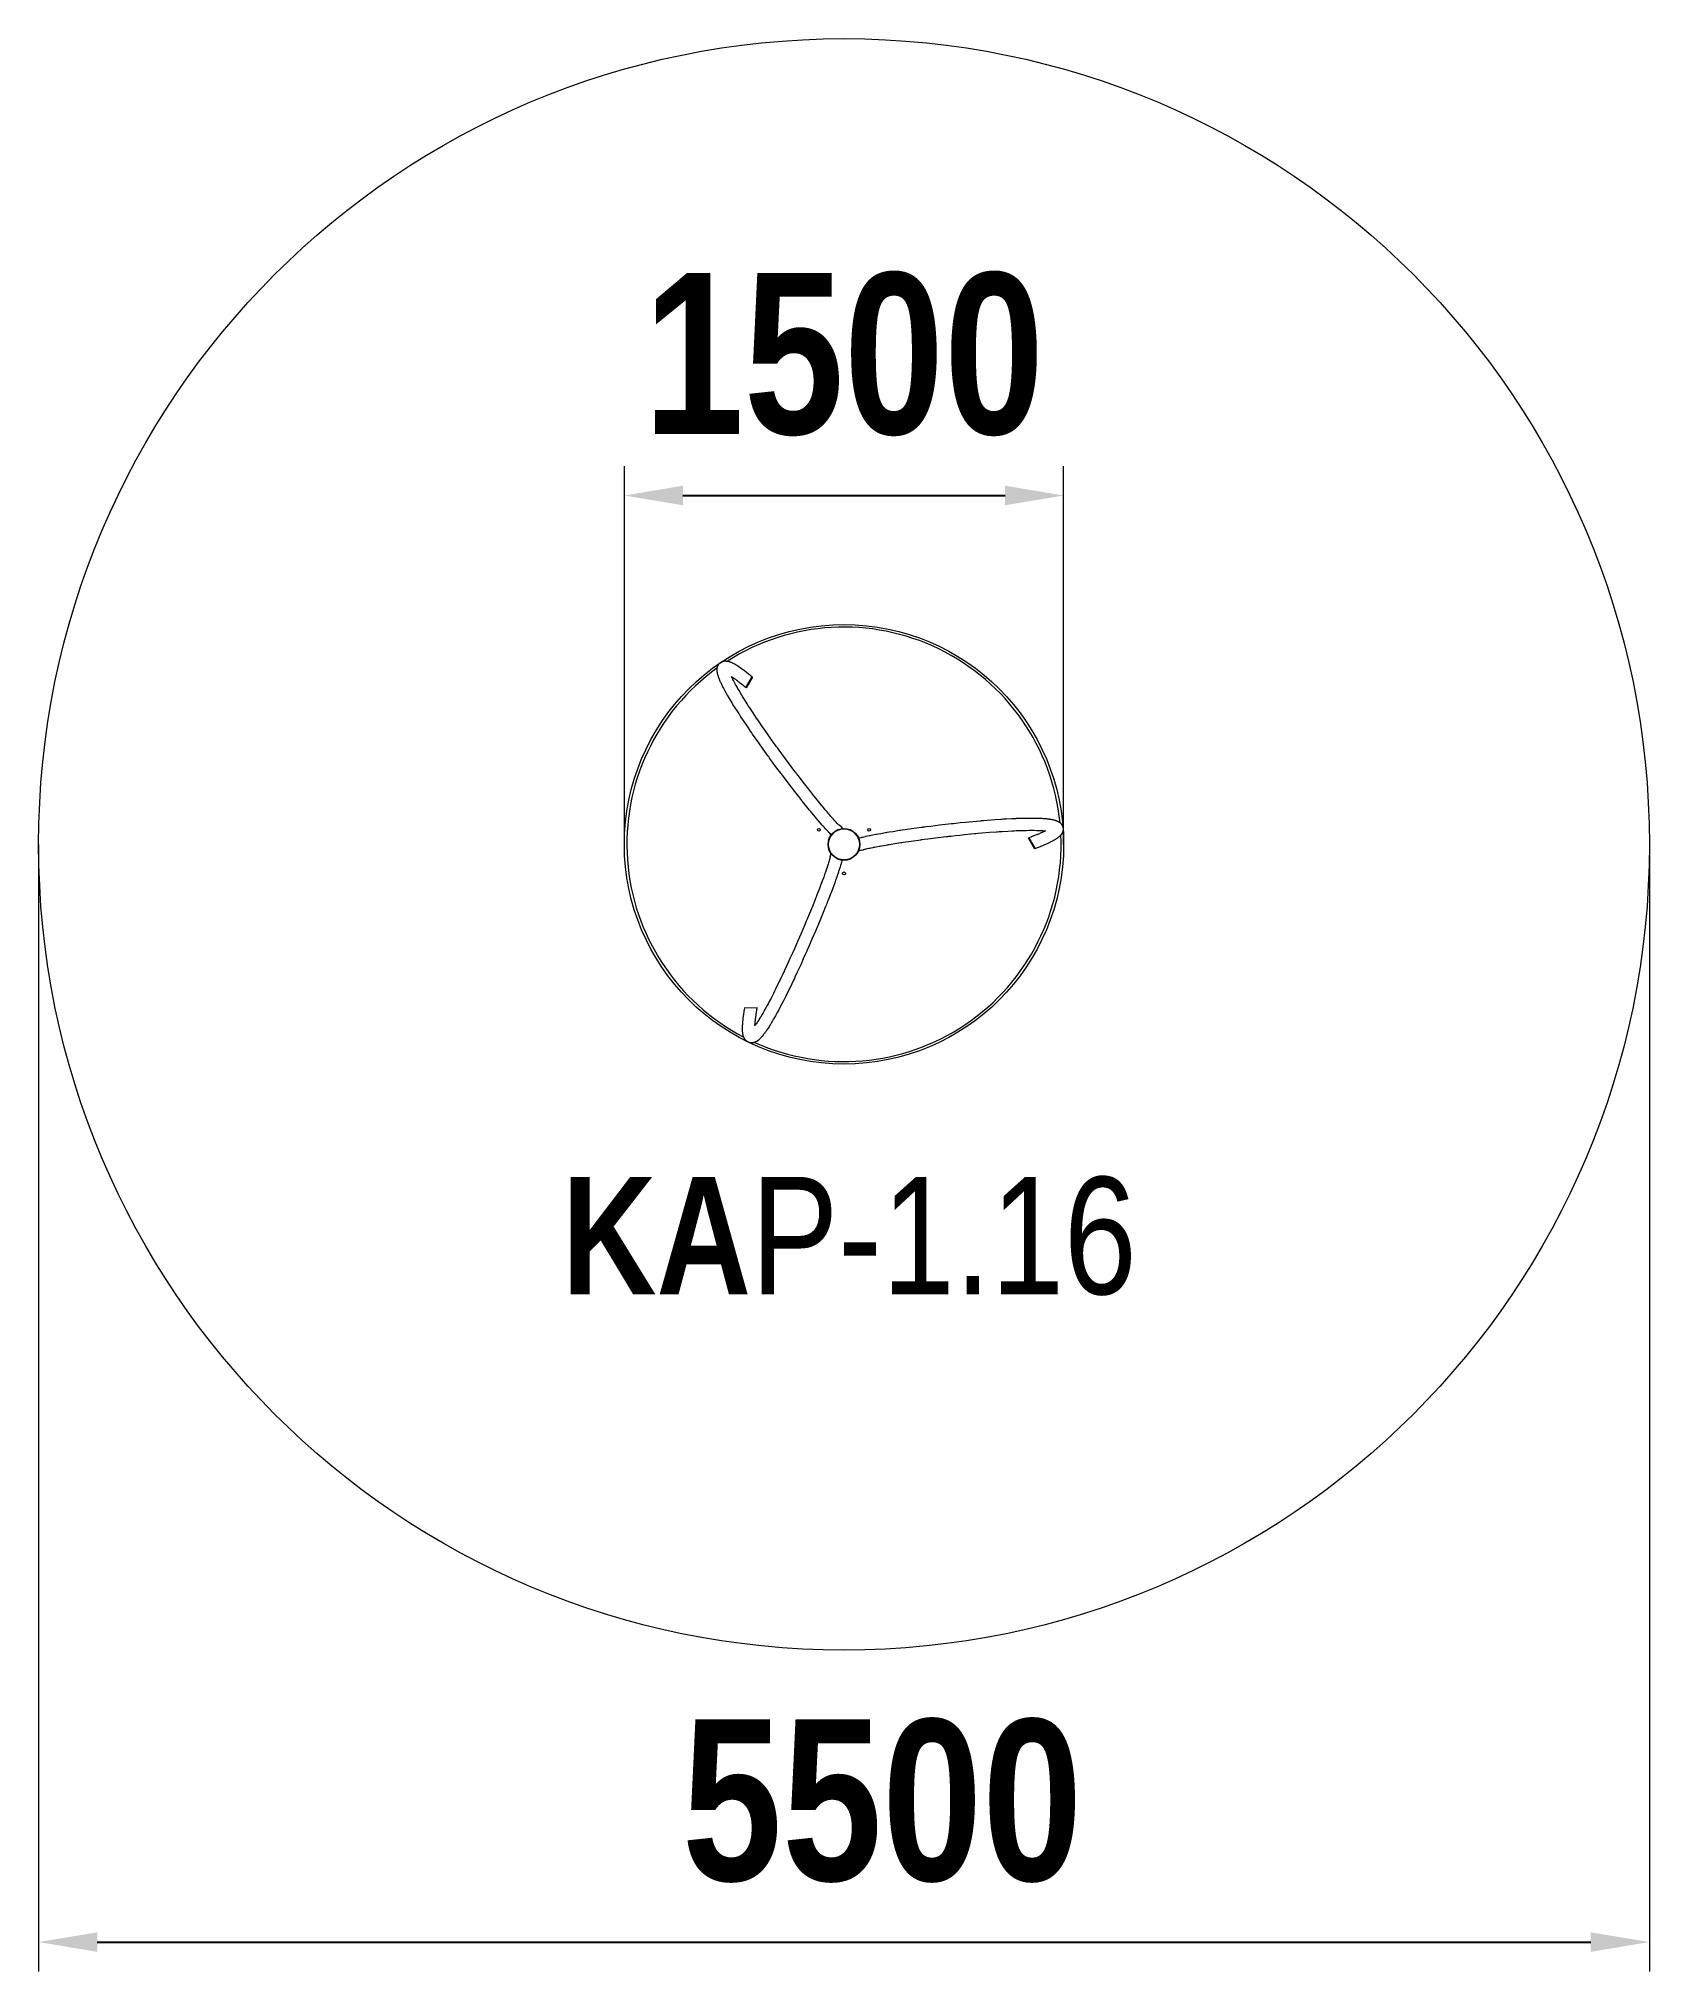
# Model space of a CAD drawing. Header units: millimetres. Extents: x -2750 to 2750, y -3847 to 2750.
import ezdxf

# ---------------------------------------------------------------- set-up
doc = ezdxf.new("R2010")
doc.units = ezdxf.units.MM
doc.layers.add('DiKom', color=7, linetype='Continuous')
doc.styles.add('style1', font='arialbd.ttf', dxfattribs={"width": 0.8})
doc.dimstyles.new('1-50', dxfattribs={"dimtxt": 550, "dimasz": 200, "dimexe": 100, "dimexo": 0, "dimgap": 200, "dimtad": 1, "dimtxsty": 'style1', "dimcen": 200, "dimclrd": 7, "dimclre": 7, "dimclrt": 7, "dimadec": 1, "dimazin": 2, "dimtfac": 1, "dimtmove": 0, "dimatfit": 2, "dimfxl": 1, "dimlwd": 25, "dimlwe": 18, "dimarcsym": 0})

msp = doc.modelspace()

# ---------------------------------------------------------------- texts
at = {"layer": 'DiKom', "lineweight": 15, "insert": (-963.16, -1135.396), "char_height": 400, "width": 5405.47657, "attachment_point": 1, "style": 'style1'}
msp.add_mtext('KA{\\fArial|b0|i0|c204|p34;Р-1.16}', dxfattribs=at)

# ---------------------------------------------------------------- blocks, each defined once
blk = doc.blocks.new('*D35')
at = {"layer": 'Defpoints', "color": 0, "transparency": 16777216}
for p in [(749.9, 1190.7), (-750.1, 0), (749.9, 0)]:
    blk.add_point(p, dxfattribs=at)
at = {"layer": 'DiKom', "color": 7, "lineweight": 18, "transparency": 16777216}
for p, q in [((-750.1, 0), (-750.1, 1290.7)), ((749.9, 0), (749.9, 1290.7))]:
    blk.add_line(p, q, dxfattribs=at)
at = {"layer": 'DiKom', "color": 7, "lineweight": 25, "transparency": 16777216}
blk.add_line((-550.1, 1190.7), (549.9, 1190.7), dxfattribs=at)
at = {"layer": 'DiKom', "color": 7, "transparency": 16777216}
for points in [[(-550.1, 1224), (-550.1, 1157.4), (-750.1, 1190.7)], [(549.9, 1224), (549.9, 1157.4), (749.9, 1190.7)]]:
    blk.add_solid(points, dxfattribs=at)
at = {"layer": 'DiKom', "color": 7, "transparency": 16777216, "insert": (-0.1, 1671.5), "char_height": 550, "attachment_point": 5, "style": 'style1'}
blk.add_mtext('1500', dxfattribs=at)
blk = doc.blocks.new('*D37')
at = {"layer": 'Defpoints', "color": 0, "transparency": 16777216}
for p in [(-2750.1, 0), (2749.9, 0), (2749.9, -3746.6)]:
    blk.add_point(p, dxfattribs=at)
at = {"layer": 'DiKom', "color": 7, "lineweight": 18, "transparency": 16777216}
for p, q in [((-2750.1, 0), (-2750.1, -3846.6)), ((2749.9, 0), (2749.9, -3846.6))]:
    blk.add_line(p, q, dxfattribs=at)
at = {"layer": 'DiKom', "color": 7, "lineweight": 25, "transparency": 16777216}
blk.add_line((-2550.1, -3746.6), (2549.9, -3746.6), dxfattribs=at)
at = {"layer": 'DiKom', "color": 7, "transparency": 16777216}
for points in [[(-2550.1, -3713.3), (-2550.1, -3780), (-2750.1, -3746.6)], [(2549.9, -3713.3), (2549.9, -3780), (2749.9, -3746.6)]]:
    blk.add_solid(points, dxfattribs=at)
at = {"layer": 'DiKom', "color": 7, "transparency": 16777216, "insert": (130.3, -3265.8), "char_height": 550, "attachment_point": 5, "style": 'style1'}
blk.add_mtext('5500', dxfattribs=at)

# ---------------------------------------------------------------- dimensions: what is measured, and where the dimension line sits
at = {"layer": 'DiKom'}
for base, p1, p2, picture, middle in [((749.94, 1190.686), (-750.06, -0.048), (749.94, -0.048), '*D35', (-0.06, 1190.686)), ((2749.94, -3746.618), (-2750.06, -0.048), (2749.94, -0.048), '*D37', (130.277, -3746.618))]:
    dim = msp.add_linear_dim(base=base, p1=p1, p2=p2, dimstyle='1-50', dxfattribs=at)
    dim.commit()
    dim.dimension.update_dxf_attribs({"geometry": picture, "text_midpoint": middle, "dimtype": 160})

# ---------------------------------------------------------------- linework, layer by layer
at = {"layer": 'DiKom', "color": 7, "linetype": 'Continuous', "lineweight": 15}
for p, q in [((-433.346, 595.826), (-433.312, 597.217)), ((-433.346, 595.141), (-433.346, 595.826)), ((-433.342, 594.801), (-433.346, 595.141)), ((-433.339, 594.632), (-433.342, 594.801)), ((-433.337, 594.547), (-433.339, 594.632)), ((-433.285, 593.133), (-433.337, 594.547)), ((-433.312, 597.217), (-433.225, 598.66)), ((-433.225, 598.66), (-433.218, 598.741)), ((-433.218, 598.741), (-433.205, 598.903)), ((-433.205, 598.903), (-433.176, 599.23)), ((-433.176, 599.23), (-433.108, 599.889)), ((-433.108, 599.889), (-432.931, 601.23)), ((-432.931, 601.23), (-432.709, 602.531)), ((-432.709, 602.531), (-432.694, 602.61)), ((-432.694, 602.61), (-432.664, 602.767)), ((-432.664, 602.767), (-432.6, 603.082)), ((-432.6, 603.082), (-432.461, 603.717)), ((-432.461, 603.717), (-432.139, 605.006)), ((-432.139, 605.006), (-431.737, 606.358)), ((-431.737, 606.358), (-431.713, 606.433)), ((-431.713, 606.433), (-431.664, 606.583)), ((-431.664, 606.583), (-431.562, 606.885)), ((-431.562, 606.885), (-431.347, 607.492)), ((-431.347, 607.492), (-430.869, 608.716)), ((-430.869, 608.716), (-430.347, 609.893)), ((-430.347, 609.893), (-430.315, 609.963)), ((-430.315, 609.963), (-430.249, 610.101)), ((-430.249, 610.101), (-430.114, 610.379)), ((-430.114, 610.379), (-429.833, 610.935)), ((-429.833, 610.935), (-429.223, 612.045)), ((-429.223, 612.045), (-428.552, 613.148)), ((-428.552, 613.148), (-428.511, 613.212)), ((-428.511, 613.212), (-428.428, 613.339)), ((-428.428, 613.339), (-428.261, 613.592)), ((-428.261, 613.592), (-427.915, 614.097)), ((-427.915, 614.097), (-427.182, 615.095)), ((-427.182, 615.095), (-426.35, 616.122)), ((-426.35, 616.122), (-426.3, 616.18)), ((-426.3, 616.18), (-426.2, 616.296)), ((-426.2, 616.296), (-425.998, 616.527)), ((-425.998, 616.527), (-425.584, 616.984)), ((-425.584, 616.984), (-424.721, 617.874)), ((-424.721, 617.874), (-423.7, 618.829)), ((-423.7, 618.829), (-423.642, 618.881)), ((-423.642, 618.881), (-423.525, 618.983)), ((-423.525, 618.983), (-423.288, 619.187)), ((-423.288, 619.187), (-422.808, 619.586)), ((-422.808, 619.586), (-421.822, 620.351)), ((-421.822, 620.351), (-420.667, 621.159)), ((-420.667, 621.159), (-420.601, 621.202)), ((-420.601, 621.202), (-420.471, 621.287)), ((-420.471, 621.287), (-420.209, 621.455)), ((-420.209, 621.455), (-419.682, 621.78)), ((-419.682, 621.78), (-418.612, 622.391)), ((-418.612, 622.391), (-417.343, 623.037)), ((-417.343, 623.037), (-417.273, 623.07)), ((-417.273, 623.07), (-417.132, 623.136)), ((-417.132, 623.136), (-416.852, 623.265)), ((-416.852, 623.265), (-416.289, 623.512)), ((-416.289, 623.512), (-415.162, 623.963)), ((-415.162, 623.963), (-413.802, 624.435)), ((-413.802, 624.435), (-413.728, 624.459)), ((-413.728, 624.459), (-413.58, 624.505)), ((-413.58, 624.505), (-413.285, 624.595)), ((-413.285, 624.595), (-412.696, 624.764)), ((-412.696, 624.764), (-411.528, 625.06)), ((-411.528, 625.06), (-410.081, 625.357)), ((-410.081, 625.357), (-410.004, 625.371)), ((-410.004, 625.371), (-409.849, 625.398)), ((-409.849, 625.398), (-409.541, 625.449)), ((-409.541, 625.449), (-408.93, 625.542)), ((-408.93, 625.542), (-407.724, 625.687)), ((-407.724, 625.687), (-406.197, 625.805)), ((-406.197, 625.805), (-406.117, 625.81)), ((-406.117, 625.81), (-405.956, 625.817)), ((-405.956, 625.817), (-405.637, 625.831)), ((-405.637, 625.831), (-405.004, 625.848)), ((-405.004, 625.848), (-403.76, 625.847)), ((-403.76, 625.847), (-402.16, 625.782)), ((-402.16, 625.782), (-402.077, 625.777)), ((-402.077, 625.777), (-401.91, 625.765)), ((-401.91, 625.765), (-401.579, 625.741)), ((-401.579, 625.741), (-400.922, 625.684)), ((-400.922, 625.684), (-399.631, 625.538)), ((-399.631, 625.538), (-397.958, 625.287)), ((-397.958, 625.287), (-397.871, 625.272)), ((-397.871, 625.272), (-397.697, 625.241)), ((-397.697, 625.241), (-397.349, 625.178)), ((-397.349, 625.178), (-396.66, 625.045)), ((-396.66, 625.045), (-395.299, 624.75)), ((-395.299, 624.75), (-393.522, 624.304)), ((-393.522, 624.304), (-393.428, 624.278)), ((-393.428, 624.278), (-393.241, 624.227)), ((-393.241, 624.227), (-392.868, 624.123)), ((-392.868, 624.123), (-392.125, 623.907)), ((-392.125, 623.907), (-390.65, 623.446)), ((-390.65, 623.446), (-388.694, 622.772)), ((-388.694, 622.772), (-388.59, 622.734)), ((-388.59, 622.734), (-388.383, 622.658)), ((-388.383, 622.658), (-387.967, 622.504)), ((-387.967, 622.504), (-387.137, 622.187)), ((-387.137, 622.187), (-385.475, 621.52)), ((-385.475, 621.52), (-383.217, 620.546)), ((-383.217, 620.546), (-383.097, 620.492)), ((-383.097, 620.492), (-382.856, 620.384)), ((-382.856, 620.384), (-382.373, 620.164)), ((-382.373, 620.164), (-381.405, 619.713)), ((-381.405, 619.713), (-379.451, 618.767)), ((-379.451, 618.767), (-376.718, 617.367)), ((-376.718, 617.367), (-376.572, 617.29)), ((-376.572, 617.29), (-376.279, 617.135)), ((-376.279, 617.135), (-375.69, 616.82)), ((-375.69, 616.82), (-374.506, 616.175)), ((-374.506, 616.175), (-372.099, 614.824)), ((-372.099, 614.824), (-368.603, 612.768)), ((-368.603, 612.768), (-368.42, 612.657)), ((-368.42, 612.657), (-368.052, 612.435)), ((-368.052, 612.435), (-367.314, 611.984)), ((-367.314, 611.984), (-365.82, 611.061)), ((-365.82, 611.061), (-362.769, 609.125)), ((-362.769, 609.125), (-358.346, 606.212)), ((-358.346, 606.212), (-358.096, 606.044)), ((-358.096, 606.044), (-357.594, 605.706)), ((-357.594, 605.706), (-356.585, 605.02)), ((-356.585, 605.02), (-354.537, 603.614)), ((-354.537, 603.614), (-350.326, 600.655)), ((-350.326, 600.655), (-343.346, 595.576)), ((-343.346, 595.576), (-343.038, 595.347)), ((-343.038, 595.347), (-342.418, 594.886)), ((-342.418, 594.886), (-341.17, 593.952)), ((-341.17, 593.952), (-338.635, 592.041)), ((-433.187, 591.674), (-433.285, 593.133)), ((-433.123, 590.952), (-433.187, 591.674)), ((-433.087, 590.593), (-433.123, 590.952)), ((-433.068, 590.414), (-433.087, 590.593)), ((-433.059, 590.324), (-433.068, 590.414)), ((-432.868, 588.758), (-433.059, 590.324)), ((-432.633, 587.19), (-432.868, 588.758)), ((-432.502, 586.41), (-432.633, 587.19)), ((-432.432, 586.021), (-432.502, 586.41)), ((-432.397, 585.827), (-432.432, 586.021)), ((-432.379, 585.729), (-432.397, 585.827)), ((-432.062, 584.12), (-432.379, 585.729)), ((-431.677, 582.377), (-432.062, 584.12)), ((-431.469, 581.505), (-431.677, 582.377)), ((-431.361, 581.068), (-431.469, 581.505)), ((-431.306, 580.85), (-431.361, 581.068)), ((-431.279, 580.741), (-431.306, 580.85)), ((-430.792, 578.898), (-431.279, 580.741)), ((-430.211, 576.865), (-430.792, 578.898)), ((-429.902, 575.841), (-430.211, 576.865)), ((-429.743, 575.327), (-429.902, 575.841)), ((-429.662, 575.07), (-429.743, 575.327)), ((-429.621, 574.941), (-429.662, 575.07)), ((-428.911, 572.76), (-429.621, 574.941)), ((-428.066, 570.314), (-428.911, 572.76)), ((-427.62, 569.076), (-428.066, 570.314)), ((-427.391, 568.453), (-427.62, 569.076)), ((-427.275, 568.141), (-427.391, 568.453)), ((-427.217, 567.985), (-427.275, 568.141)), ((-426.297, 565.573), (-427.217, 567.985)), ((-425.038, 562.423), (-426.297, 565.573)), ((-424.375, 560.821), (-425.038, 562.423)), ((-424.036, 560.014), (-424.375, 560.821)), ((-423.864, 559.608), (-424.036, 560.014)), ((-423.777, 559.405), (-423.864, 559.608)), ((-422.346, 556.11), (-423.777, 559.405)), ((-420.405, 551.822), (-422.346, 556.11)), ((-419.384, 549.632), (-420.405, 551.822)), ((-418.86, 548.525), (-419.384, 549.632)), ((-418.595, 547.969), (-418.86, 548.525)), ((-418.462, 547.69), (-418.595, 547.969)), ((-416.241, 543.126), (-418.462, 547.69)), ((-413.254, 537.2), (-416.241, 543.126)), ((-411.682, 534.162), (-413.254, 537.2)), ((-410.877, 532.624), (-411.682, 534.162)), ((-410.47, 531.851), (-410.877, 532.624)), ((-410.265, 531.463), (-410.47, 531.851)), ((-406.694, 524.811), (-410.265, 531.463)), ((-382.366, 569.629), (-383.741, 572.662)), ((-383.741, 572.662), (-375.78, 567.218)), ((-380.781, 566.249), (-382.366, 569.629)), ((-379.944, 564.505), (-380.781, 566.249)), ((-379.514, 563.62), (-379.944, 564.505)), ((-379.297, 563.175), (-379.514, 563.62)), ((-379.187, 562.951), (-379.297, 563.175)), ((-377.579, 559.708), (-379.187, 562.951)), ((-375.184, 555.012), (-377.579, 559.708)), ((-375.78, 567.218), (-375.62, 567.104)), ((-375.62, 567.104), (-375.298, 566.876)), ((-375.298, 566.876), (-374.649, 566.415)), ((-373.923, 552.59), (-375.184, 555.012)), ((-374.649, 566.415), (-373.334, 565.473)), ((-373.276, 551.361), (-373.923, 552.59)), ((-373.334, 565.473), (-370.633, 563.513)), ((-372.949, 550.742), (-373.276, 551.361)), ((-372.785, 550.432), (-372.949, 550.742)), ((-369.993, 545.236), (-372.785, 550.432)), ((-370.633, 563.513), (-367.816, 561.433)), ((-366.214, 538.384), (-369.993, 545.236)), ((-367.816, 561.433), (-367.651, 561.31)), ((-367.651, 561.31), (-367.319, 561.063)), ((-367.319, 561.063), (-366.652, 560.564)), ((-366.652, 560.564), (-365.302, 559.55)), ((-364.225, 534.85), (-366.214, 538.384)), ((-365.302, 559.55), (-362.542, 557.454)), ((-363.207, 533.057), (-364.225, 534.85)), ((-362.692, 532.154), (-363.207, 533.057)), ((-362.433, 531.701), (-362.692, 532.154)), ((-362.542, 557.454), (-359.43, 555.06)), ((-358.345, 524.634), (-362.433, 531.701)), ((-359.43, 555.06), (-359.237, 554.91)), ((-359.237, 554.91), (-358.849, 554.609)), ((-358.849, 554.609), (-358.068, 554.001)), ((-358.068, 554.001), (-356.489, 552.767)), ((-356.489, 552.767), (-353.262, 550.221)), ((-353.262, 550.221), (-348.455, 546.374)), ((-348.455, 546.374), (-348.205, 546.172)), ((-348.205, 546.172), (-347.703, 545.766)), ((-347.703, 545.766), (-346.692, 544.947)), ((-346.692, 544.947), (-344.647, 543.283)), ((-344.647, 543.283), (-340.46, 539.845)), ((-340.46, 539.845), (-334.542, 534.92)), ((-338.635, 592.041), (-333.415, 588.034)), ((-333.415, 588.034), (-327.843, 583.666)), ((-327.843, 583.666), (-327.533, 583.42)), ((-327.533, 583.42), (-326.911, 582.927)), ((-326.911, 582.927), (-325.658, 581.93)), ((-325.658, 581.93), (-323.121, 579.898)), ((-323.121, 579.898), (-317.918, 575.68)), ((-317.918, 575.68), (-312.926, 571.577)), ((-402.186, 516.661), (-406.694, 524.811)), ((-399.819, 512.476), (-402.186, 516.661)), ((-398.609, 510.357), (-399.819, 512.476)), ((-397.997, 509.29), (-398.609, 510.357)), ((-397.689, 508.756), (-397.997, 509.29)), ((-392.481, 499.823), (-397.689, 508.756)), ((-385.814, 488.668), (-392.481, 499.823)), ((-382.329, 482.943), (-385.814, 488.668)), ((-380.55, 480.045), (-382.329, 482.943)), ((-379.652, 478.588), (-380.55, 480.045)), ((-379.2, 477.857), (-379.652, 478.588)), ((-371.905, 466.172), (-379.2, 477.857)), ((-361.978, 450.603), (-371.905, 466.172)), ((-352.442, 514.663), (-358.345, 524.634)), ((-349.344, 509.525), (-352.442, 514.663)), ((-347.76, 506.92), (-349.344, 509.525)), ((-346.959, 505.608), (-347.76, 506.92)), ((-346.557, 504.95), (-346.959, 505.608)), ((-339.793, 494.015), (-346.557, 504.95)), ((-330.672, 479.584), (-339.793, 494.015)), ((-325.91, 472.17), (-330.672, 479.584)), ((-323.481, 468.417), (-325.91, 472.17)), ((-322.255, 466.529), (-323.481, 468.417)), ((-321.639, 465.582), (-322.255, 466.529)), ((-312.851, 452.19), (-321.639, 465.582)), ((-356.814, 442.632), (-361.978, 450.603)), ((-354.184, 438.602), (-356.814, 442.632)), ((-352.858, 436.577), (-354.184, 438.602)), ((-352.192, 435.562), (-352.858, 436.577)), ((-341.371, 419.225), (-352.192, 435.562)), ((-326.619, 397.368), (-341.371, 419.225)), ((-319.003, 386.243), (-326.619, 397.368)), ((-298.588, 430.857), (-312.851, 452.19)), ((-291.186, 419.954), (-298.588, 430.857)), ((-287.423, 414.451), (-291.186, 419.954)), ((-285.528, 411.688), (-287.423, 414.451)), ((-284.576, 410.304), (-285.528, 411.688)), ((-284.059, 409.552), (-284.576, 410.304)), ((-261.14, 376.651), (-284.059, 409.552)), ((-315.14, 380.639), (-319.003, 386.243)), ((-313.195, 377.827), (-315.14, 380.639)), ((-312.22, 376.419), (-313.195, 377.827)), ((-291.061, 346.213), (-312.22, 376.419)), ((-275.933, 324.98), (-291.061, 346.213)), ((-244.824, 353.676), (-261.14, 376.651)), ((-234.953, 339.933), (-244.824, 353.676)), ((-229.982, 333.054), (-234.953, 339.933)), ((-227.488, 329.614), (-229.982, 333.054)), ((-264.672, 309.35), (-275.933, 324.98)), ((-258.955, 301.469), (-264.672, 309.35)), ((-256.088, 297.53), (-258.955, 301.469)), ((-254.653, 295.561), (-256.088, 297.53)), ((-253.935, 294.577), (-254.653, 295.561)), ((-243.842, 280.801), (-253.935, 294.577)), ((-228.876, 260.561), (-243.842, 280.801)), ((-226.24, 327.894), (-227.488, 329.614)), ((-221.762, 321.74), (-226.24, 327.894)), ((-212.615, 309.233), (-221.762, 321.74)), ((-200.228, 292.434), (-212.615, 309.233)), ((-180.638, 266.173), (-200.228, 292.434)), ((-170.883, 253.234), (-180.638, 266.173)), ((-210.335, 235.785), (-228.876, 260.561)), ((-201.112, 223.583), (-210.335, 235.785)), ((-196.52, 217.537), (-201.112, 223.583)), ((-194.229, 214.529), (-196.52, 217.537)), ((-193.086, 213.03), (-194.229, 214.529)), ((-190.359, 209.458), (-193.086, 213.03)), ((-168.029, 180.482), (-190.359, 209.458)), ((-166.025, 246.824), (-170.883, 253.234)), ((-163.602, 243.636), (-166.025, 246.824)), ((-162.393, 242.046), (-163.602, 243.636)), ((-157.121, 235.134), (-162.393, 242.046)), ((-135.13, 206.593), (-157.121, 235.134)), ((-120.51, 187.889), (-135.13, 206.593)), ((-154.202, 162.79), (-168.029, 180.482)), ((-147.42, 154.186), (-154.202, 162.79)), ((-144.065, 149.949), (-147.42, 154.186)), ((-142.398, 147.848), (-144.065, 149.949)), ((-141.566, 146.801), (-142.398, 147.848)), ((-126.746, 128.288), (-141.566, 146.801)), ((-113.355, 178.82), (-120.51, 187.889)), ((-109.821, 174.362), (-113.355, 178.82)), ((-108.065, 172.152), (-109.821, 174.362)), ((-107.19, 171.053), (-108.065, 172.152)), ((-91.501, 151.495), (-107.19, 171.053)), ((-82.28, 140.154), (-91.501, 151.495)), ((-77.792, 134.68), (-82.28, 140.154)), ((-75.58, 131.995), (-77.792, 134.68)), ((-74.482, 130.665), (-75.58, 131.995)), ((-117.612, 117.02), (-126.746, 128.288)), ((-113.152, 111.562), (-117.612, 117.02)), ((-110.95, 108.878), (-113.152, 111.562)), ((-109.856, 107.547), (-110.95, 108.878)), ((-109.311, 106.885), (-109.856, 107.547)), ((-98.661, 94.047), (-109.311, 106.885)), ((-92.368, 86.56), (-98.661, 94.047)), ((-89.301, 82.941), (-92.368, 86.56)), ((-87.788, 81.164), (-89.301, 82.941)), ((-87.037, 80.283), (-87.788, 81.164)), ((-86.663, 79.845), (-87.037, 80.283)), ((-79.862, 71.943), (-86.663, 79.845)), ((-75.472, 66.909), (-79.862, 71.943)), ((-73.332, 64.477), (-75.472, 66.909)), ((-73.936, 130.004), (-74.482, 130.665)), ((-63.916, 117.975), (-73.936, 130.004)), ((-57.6, 110.496), (-63.916, 117.975)), ((-54.537, 106.901), (-57.6, 110.496)), ((-53.031, 105.141), (-54.537, 106.901)), ((-52.284, 104.27), (-53.031, 105.141)), ((-51.912, 103.837), (-52.284, 104.27)), ((-44.665, 95.48), (-51.912, 103.837)), ((-40.341, 90.571), (-44.665, 95.48)), ((-38.251, 88.222), (-40.341, 90.571)), ((-37.224, 87.073), (-38.251, 88.222)), ((-36.715, 86.506), (-37.224, 87.073)), ((-36.462, 86.224), (-36.715, 86.506)), ((-32.169, 81.488), (-36.462, 86.224)), ((-29.058, 78.113), (-32.169, 81.488)), ((-27.56, 76.506), (-29.058, 78.113)), ((-26.825, 75.724), (-27.56, 76.506)), ((-26.461, 75.338), (-26.825, 75.724)), ((-26.28, 75.146), (-26.461, 75.338)), ((-22.986, 71.694), (-26.28, 75.146)), ((-20.559, 69.208), (-22.986, 71.694)), ((-19.404, 68.043), (-20.559, 69.208)), ((-18.841, 67.482), (-19.404, 68.043)), ((-18.564, 67.206), (-18.841, 67.482)), ((-18.426, 67.069), (-18.564, 67.206)), ((-16.773, 65.448), (-18.426, 67.069)), ((296.395, 62.536), (325.986, 66.154)), ((325.986, 66.154), (356.819, 69.729)), ((356.819, 69.729), (367.35, 70.903)), ((367.35, 70.903), (369.343, 71.123)), ((369.343, 71.123), (373.331, 71.56)), ((373.331, 71.56), (381.31, 72.424)), ((381.31, 72.424), (396.907, 74.073)), ((396.907, 74.073), (415.096, 75.927)), ((415.096, 75.927), (439.334, 78.278)), ((439.334, 78.278), (464.556, 80.568)), ((464.556, 80.568), (466.256, 80.717)), ((466.256, 80.717), (469.652, 81.011)), ((469.652, 81.011), (476.419, 81.587)), ((476.419, 81.587), (489.849, 82.692)), ((489.849, 82.692), (516.227, 84.7)), ((516.227, 84.7), (535.877, 86.041)), ((535.877, 86.041), (537.106, 86.12)), ((537.106, 86.12), (539.559, 86.276)), ((539.559, 86.276), (544.439, 86.579)), ((544.439, 86.579), (554.09, 87.15)), ((554.09, 87.15), (572.929, 88.142)), ((572.929, 88.142), (587.353, 88.78)), ((587.353, 88.78), (588.245, 88.815)), ((588.245, 88.815), (590.024, 88.885)), ((590.024, 88.885), (593.558, 89.017)), ((593.558, 89.017), (600.537, 89.256)), ((600.537, 89.256), (614.12, 89.625)), ((614.12, 89.625), (625.159, 89.82)), ((625.159, 89.82), (625.814, 89.828)), ((625.814, 89.828), (627.118, 89.844)), ((627.118, 89.844), (629.709, 89.869)), ((629.709, 89.869), (634.82, 89.901)), ((634.82, 89.901), (644.751, 89.884)), ((644.751, 89.884), (652.935, 89.782)), ((652.935, 89.782), (653.417, 89.773)), ((653.417, 89.773), (654.377, 89.755)), ((654.377, 89.755), (656.286, 89.714)), ((656.286, 89.714), (660.05, 89.618)), ((660.05, 89.618), (667.361, 89.365)), ((667.361, 89.365), (673.481, 89.078)), ((673.481, 89.078), (673.839, 89.059)), ((673.839, 89.059), (674.553, 89.02)), ((674.553, 89.02), (675.97, 88.939)), ((675.97, 88.939), (678.766, 88.766)), ((678.766, 88.766), (684.203, 88.374)), ((684.203, 88.374), (688.794, 87.978)), ((688.794, 87.978), (689.062, 87.952)), ((689.062, 87.952), (689.598, 87.901)), ((689.598, 87.901), (690.662, 87.797)), ((690.662, 87.797), (692.763, 87.579)), ((692.763, 87.579), (696.858, 87.107)), ((696.858, 87.107), (700.356, 86.646)), ((700.356, 86.646), (700.561, 86.617)), ((700.561, 86.617), (700.969, 86.559)), ((700.969, 86.559), (701.782, 86.441)), ((701.782, 86.441), (703.388, 86.198)), ((703.388, 86.198), (706.529, 85.679)), ((706.529, 85.679), (709.244, 85.179)), ((709.244, 85.179), (709.401, 85.149)), ((709.401, 85.149), (709.714, 85.087)), ((709.714, 85.087), (710.337, 84.963)), ((710.337, 84.963), (711.572, 84.708)), ((711.572, 84.708), (713.998, 84.168)), ((713.998, 84.168), (715.988, 83.683)), ((715.988, 83.683), (716.111, 83.652)), ((716.111, 83.652), (716.356, 83.589)), ((716.356, 83.589), (716.845, 83.462)), ((716.845, 83.462), (717.817, 83.202)), ((717.817, 83.202), (719.736, 82.653)), ((719.736, 82.653), (721.425, 82.129)), ((721.425, 82.129), (721.525, 82.096)), ((721.525, 82.096), (721.726, 82.031)), ((721.726, 82.031), (722.128, 81.898)), ((722.128, 81.898), (722.928, 81.627)), ((722.928, 81.627), (724.516, 81.055)), ((724.516, 81.055), (725.94, 80.502)), ((725.94, 80.502), (726.028, 80.467)), ((726.028, 80.467), (726.202, 80.396)), ((726.202, 80.396), (726.551, 80.253)), ((726.551, 80.253), (727.247, 79.958)), ((727.247, 79.958), (728.636, 79.337)), ((728.636, 79.337), (730.035, 78.66)), ((730.035, 78.66), (730.113, 78.621)), ((730.113, 78.621), (730.269, 78.541)), ((730.269, 78.541), (730.582, 78.38)), ((730.582, 78.38), (731.208, 78.049)), ((731.208, 78.049), (732.46, 77.348)), ((732.46, 77.348), (733.651, 76.628)), ((733.651, 76.628), (733.719, 76.585)), ((733.719, 76.585), (733.857, 76.498)), ((733.857, 76.498), (734.131, 76.322)), ((734.131, 76.322), (734.68, 75.959)), ((734.68, 75.959), (735.779, 75.193)), ((735.779, 75.193), (736.784, 74.437)), ((736.784, 74.437), (736.844, 74.39)), ((736.844, 74.39), (736.964, 74.296)), ((736.964, 74.296), (737.205, 74.104)), ((737.205, 74.104), (737.686, 73.711)), ((737.686, 73.711), (738.644, 72.88)), ((738.644, 72.88), (739.56, 72.023)), ((739.56, 72.023), (739.612, 71.972)), ((739.612, 71.972), (739.717, 71.869)), ((739.717, 71.869), (739.925, 71.662)), ((739.925, 71.662), (740.341, 71.236)), ((740.341, 71.236), (741.163, 70.344)), ((741.163, 70.344), (741.919, 69.458)), ((741.919, 69.458), (741.964, 69.402)), ((741.964, 69.402), (742.054, 69.291)), ((742.054, 69.291), (742.234, 69.066)), ((742.234, 69.066), (742.591, 68.606)), ((742.591, 68.606), (743.289, 67.648)), ((743.289, 67.648), (743.997, 66.584)), ((743.997, 66.584), (744.036, 66.523)), ((744.036, 66.523), (744.112, 66.401)), ((744.112, 66.401), (744.264, 66.154)), ((744.264, 66.154), (744.562, 65.653)), ((-72.276, 63.282), (-73.332, 64.477)), ((-71.752, 62.69), (-72.276, 63.282)), ((-71.491, 62.395), (-71.752, 62.69)), ((-66.867, 57.225), (-71.491, 62.395)), ((-63.47, 53.48), (-66.867, 57.225)), ((-61.815, 51.676), (-63.47, 53.48)), ((-60.999, 50.79), (-61.815, 51.676)), ((-60.594, 50.352), (-60.999, 50.79)), ((-60.392, 50.134), (-60.594, 50.352)), ((-57.185, 46.7), (-60.392, 50.134)), ((-54.108, 43.463), (-57.185, 46.7)), ((-52.614, 41.916), (-54.108, 43.463)), ((-51.879, 41.16), (-52.614, 41.916)), ((-51.514, 40.786), (-51.879, 41.16)), ((-51.332, 40.601), (-51.514, 40.786)), ((-49.532, 38.777), (-51.332, 40.601)), ((-42.382, 31.856), (-49.532, 38.777)), ((-12.555, 61.499), (-16.773, 65.448)), ((-12.555, 61.499), (-3.77, 52.822)), ((48.73, 20.652), (58.331, 23.392)), ((58.331, 23.392), (59.989, 23.827)), ((59.989, 23.827), (60.224, 23.888)), ((60.224, 23.888), (60.696, 24.01)), ((60.696, 24.01), (61.65, 24.254)), ((61.65, 24.254), (63.594, 24.743)), ((63.594, 24.743), (67.634, 25.728)), ((67.634, 25.728), (71.934, 26.737)), ((71.934, 26.737), (72.205, 26.799)), ((72.205, 26.799), (72.749, 26.924)), ((72.749, 26.924), (73.847, 27.174)), ((73.847, 27.174), (76.08, 27.676)), ((76.08, 27.676), (80.692, 28.689)), ((80.692, 28.689), (87.062, 30.039)), ((87.062, 30.039), (87.424, 30.115)), ((87.424, 30.115), (88.15, 30.265)), ((88.15, 30.265), (89.615, 30.567)), ((89.615, 30.567), (92.592, 31.173)), ((92.592, 31.173), (98.732, 32.395)), ((98.732, 32.395), (108.38, 34.249)), ((108.38, 34.249), (108.915, 34.349)), ((108.915, 34.349), (109.99, 34.551)), ((109.99, 34.551), (112.157, 34.955)), ((112.157, 34.955), (116.564, 35.767)), ((116.564, 35.767), (125.658, 37.403)), ((125.658, 37.403), (141.335, 40.119)), ((141.335, 40.119), (142.14, 40.255)), ((142.14, 40.255), (143.755, 40.527)), ((143.755, 40.527), (147.011, 41.073)), ((147.011, 41.073), (153.627, 42.167)), ((153.627, 42.167), (167.258, 44.367)), ((154.677, -0.229), (160.704, 0.767)), ((160.704, 0.767), (173.112, 2.771)), ((167.258, 44.367), (189.633, 47.838)), ((173.112, 2.771), (193.867, 5.999)), ((189.633, 47.838), (190.894, 48.029)), ((190.894, 48.029), (193.427, 48.41)), ((193.427, 48.41), (198.532, 49.174)), ((193.867, 5.999), (194.986, 6.169)), ((194.986, 6.169), (197.231, 6.51)), ((197.231, 6.51), (201.754, 7.19)), ((198.532, 49.174), (208.888, 50.701)), ((201.754, 7.19), (210.925, 8.551)), ((208.888, 50.701), (230.152, 53.745)), ((210.925, 8.551), (229.738, 11.27)), ((229.738, 11.27), (262.441, 15.782)), ((230.152, 53.745), (264.708, 58.455)), ((262.441, 15.782), (264.031, 15.995)), ((264.031, 15.995), (267.22, 16.42)), ((264.708, 58.455), (269.179, 59.044)), ((267.22, 16.42), (273.629, 17.268)), ((269.179, 59.044), (270.974, 59.279)), ((270.974, 59.279), (274.573, 59.749)), ((273.629, 17.268), (286.567, 18.951)), ((274.573, 59.749), (281.805, 60.684)), ((281.805, 60.684), (296.395, 62.536)), ((286.567, 18.951), (312.849, 22.257)), ((312.849, 22.257), (350.46, 26.733)), ((350.46, 26.733), (352.304, 26.945)), ((352.304, 26.945), (354.165, 27.158)), ((354.165, 27.158), (357.889, 27.582)), ((357.889, 27.582), (365.347, 28.422)), ((365.347, 28.422), (380.286, 30.069)), ((380.286, 30.069), (395.067, 31.651)), ((395.067, 31.651), (411.449, 33.347)), ((411.449, 33.347), (432.76, 35.461)), ((432.76, 35.461), (445.213, 36.645)), ((445.213, 36.645), (446.916, 36.804)), ((446.916, 36.804), (450.318, 37.119)), ((450.318, 37.119), (457.104, 37.739)), ((457.104, 37.739), (470.591, 38.936)), ((470.591, 38.936), (497.162, 41.142)), ((497.162, 41.142), (520.432, 42.894)), ((520.432, 42.894), (521.723, 42.986)), ((521.723, 42.986), (524.299, 43.167)), ((524.299, 43.167), (529.424, 43.521)), ((529.424, 43.521), (539.563, 44.192)), ((539.563, 44.192), (559.365, 45.381)), ((559.365, 45.381), (574.026, 46.146)), ((574.026, 46.146), (574.959, 46.191)), ((574.959, 46.191), (576.819, 46.28)), ((576.819, 46.28), (580.517, 46.45)), ((580.517, 46.45), (587.816, 46.764)), ((587.816, 46.764), (602.01, 47.282)), ((602.01, 47.282), (613.722, 47.606)), ((613.722, 47.606), (614.395, 47.621)), ((614.395, 47.621), (615.737, 47.651)), ((615.737, 47.651), (618.401, 47.705)), ((618.401, 47.705), (623.651, 47.795)), ((623.651, 47.795), (633.831, 47.897)), ((637.872, 24.864), (630.476, 22.138)), ((633.831, 47.897), (641.638, 47.901)), ((642.962, 26.78), (637.872, 24.864)), ((641.638, 47.901), (642.145, 47.899)), ((642.145, 47.899), (643.154, 47.894)), ((645.435, 27.723), (642.962, 26.78)), ((643.154, 47.894), (645.157, 47.88)), ((645.157, 47.88), (649.096, 47.837)), ((646.654, 28.191), (645.435, 27.723)), ((647.258, 28.424), (646.654, 28.191)), ((647.56, 28.54), (647.258, 28.424)), ((653.345, 30.801), (647.56, 28.54)), ((649.096, 47.837), (656.708, 47.692)), ((657.099, 32.299), (653.345, 30.801)), ((656.708, 47.692), (664.19, 47.458)), ((658.927, 33.037), (657.099, 32.299)), ((659.828, 33.404), (658.927, 33.037)), ((660.276, 33.587), (659.828, 33.404)), ((660.499, 33.678), (660.276, 33.587)), ((663.945, 35.1), (660.499, 33.678)), ((667.095, 36.423), (663.945, 35.1)), ((664.19, 47.458), (664.552, 47.444)), ((664.552, 47.444), (665.272, 47.416)), ((665.272, 47.416), (666.701, 47.356)), ((666.701, 47.356), (669.507, 47.227)), ((668.628, 37.076), (667.095, 36.423)), ((669.383, 37.4), (668.628, 37.076)), ((669.758, 37.561), (669.383, 37.4)), ((669.507, 47.227), (674.909, 46.927)), ((669.945, 37.642), (669.758, 37.561)), ((673.095, 39.014), (669.945, 37.642)), ((676.171, 40.384), (673.095, 39.014)), ((674.909, 46.927), (678.277, 46.702)), ((677.657, 41.057), (676.171, 40.384)), ((678.387, 41.39), (677.657, 41.057)), ((678.277, 46.702), (678.512, 46.685)), ((678.749, 41.556), (678.387, 41.39)), ((678.512, 46.685), (678.98, 46.651)), ((678.929, 41.639), (678.749, 41.556)), ((687.762, 45.875), (678.929, 41.639)), ((678.98, 46.651), (679.908, 46.582)), ((679.908, 46.582), (681.734, 46.437)), ((681.734, 46.437), (685.257, 46.125)), ((685.257, 46.125), (687.762, 45.875)), ((689.038, 0.145), (687.752, -0.416)), ((689.675, 0.424), (689.038, 0.145)), ((689.992, 0.564), (689.675, 0.424)), ((696.148, 3.329), (689.992, 0.564)), ((700.293, 5.263), (696.148, 3.329)), ((702.292, 6.218), (700.293, 5.263)), ((703.273, 6.694), (702.292, 6.218)), ((703.76, 6.931), (703.273, 6.694)), ((704.002, 7.049), (703.76, 6.931)), ((708.554, 9.327), (704.002, 7.049)), ((711.6, 10.913), (708.554, 9.327)), ((713.073, 11.701), (711.6, 10.913)), ((713.798, 12.094), (713.073, 11.701)), ((714.157, 12.29), (713.798, 12.094)), ((714.336, 12.388), (714.157, 12.29)), ((717.656, 14.25), (714.336, 12.388)), ((719.927, 15.579), (717.656, 14.25)), ((721.03, 16.243), (719.927, 15.579)), ((721.573, 16.574), (721.03, 16.243)), ((721.843, 16.74), (721.573, 16.574)), ((721.977, 16.823), (721.843, 16.74)), ((724.461, 18.395), (721.977, 16.823)), ((726.205, 19.549), (724.461, 18.395)), ((727.056, 20.129), (726.205, 19.549)), ((727.476, 20.419), (727.056, 20.129)), ((727.684, 20.565), (727.476, 20.419)), ((727.788, 20.638), (727.684, 20.565)), ((729.705, 22.017), (727.788, 20.638)), ((731.085, 23.058), (729.705, 22.017)), ((731.761, 23.584), (731.085, 23.058)), ((732.095, 23.849), (731.761, 23.584)), ((732.262, 23.982), (732.095, 23.849)), ((732.345, 24.049), (732.262, 23.982)), ((733.872, 25.31), (732.345, 24.049)), ((734.993, 26.285), (733.872, 25.31)), ((735.544, 26.781), (734.993, 26.285)), ((735.817, 27.032), (735.544, 26.781)), ((735.953, 27.158), (735.817, 27.032)), ((736.021, 27.221), (735.953, 27.158)), ((737.276, 28.425), (736.021, 27.221)), ((738.204, 29.368), (737.276, 28.425)), ((738.661, 29.851), (738.204, 29.368)), ((738.888, 30.096), (738.661, 29.851)), ((739.001, 30.219), (738.888, 30.096)), ((739.057, 30.281), (739.001, 30.219)), ((740.104, 31.469), (739.057, 30.281)), ((740.878, 32.406), (740.104, 31.469)), ((741.259, 32.888), (740.878, 32.406)), ((741.448, 33.133), (741.259, 32.888)), ((741.542, 33.256), (741.448, 33.133)), ((741.589, 33.318), (741.542, 33.256)), ((742.458, 34.51), (741.589, 33.318)), ((743.101, 35.458), (742.458, 34.51)), ((743.415, 35.946), (743.101, 35.458)), ((743.571, 36.194), (743.415, 35.946)), ((743.648, 36.319), (743.571, 36.194)), ((743.687, 36.382), (743.648, 36.319)), ((744.391, 37.584), (743.687, 36.382)), ((744.913, 38.555), (744.391, 37.584)), ((744.562, 65.653), (745.136, 64.617)), ((745.166, 39.055), (744.913, 38.555)), ((745.136, 64.617), (745.688, 63.507)), ((745.29, 39.309), (745.166, 39.055)), ((745.352, 39.437), (745.29, 39.309)), ((745.382, 39.501), (745.352, 39.437)), ((745.929, 40.715), (745.382, 39.501)), ((745.688, 63.507), (745.72, 63.44)), ((745.72, 63.44), (745.782, 63.306)), ((745.782, 63.306), (745.904, 63.037)), ((745.904, 63.037), (746.141, 62.492)), ((746.337, 41.722), (745.929, 40.715)), ((746.141, 62.492), (746.583, 61.376)), ((746.531, 42.24), (746.337, 41.722)), ((746.625, 42.502), (746.531, 42.24)), ((746.583, 61.376), (747.006, 60.147)), ((746.671, 42.634), (746.625, 42.502)), ((746.694, 42.7), (746.671, 42.634)), ((747.086, 43.917), (746.694, 42.7)), ((747.006, 60.147), (747.029, 60.073)), ((747.029, 60.073), (747.074, 59.928)), ((747.074, 59.928), (747.162, 59.638)), ((747.382, 44.982), (747.086, 43.917)), ((747.162, 59.638), (747.328, 59.053)), ((747.328, 59.053), (747.621, 57.868)), ((747.516, 45.526), (747.382, 44.982)), ((747.58, 45.801), (747.516, 45.526)), ((747.611, 45.94), (747.58, 45.801)), ((747.626, 46.01), (747.611, 45.94)), ((747.621, 57.868), (747.87, 56.619)), ((747.865, 47.227), (747.626, 46.01)), ((748.038, 48.364), (747.865, 47.227)), ((747.87, 56.619), (747.884, 56.541)), ((747.884, 56.541), (747.909, 56.391)), ((747.909, 56.391), (747.957, 56.09)), ((747.957, 56.09), (748.043, 55.487)), ((748.108, 48.942), (748.038, 48.364)), ((748.043, 55.487), (748.175, 54.277)), ((748.138, 49.233), (748.108, 48.942)), ((748.153, 49.379), (748.138, 49.233)), ((748.16, 49.454), (748.153, 49.379)), ((748.245, 50.696), (748.16, 49.454)), ((748.175, 54.277), (748.253, 53.016)), ((748.274, 51.887), (748.245, 50.696)), ((748.253, 53.016), (748.256, 52.939)), ((748.256, 52.939), (748.261, 52.788)), ((748.261, 52.788), (748.269, 52.487)), ((748.269, 52.487), (748.274, 51.887)), ((-53.051, -63.591), (-54.367, -67.825)), ((-52.433, -61.56), (-53.051, -63.591)), ((-52.134, -60.566), (-52.433, -61.56)), ((-51.987, -60.075), (-52.134, -60.566)), ((-51.914, -59.831), (-51.987, -60.075)), ((-50.623, -55.406), (-51.914, -59.831)), ((-49.714, -52.157), (-50.623, -55.406)), ((-49.297, -50.619), (-49.714, -52.157)), ((-49.098, -49.873), (-49.297, -50.619)), ((-49.001, -49.505), (-49.098, -49.873)), ((-48.953, -49.322), (-49.001, -49.505)), ((-48.423, -47.263), (-48.953, -49.322)), ((-47.114, -41.642), (-48.423, -47.263)), ((-47.114, -41.642), (-43.992, -29.695)), ((-9.807, -65.419), (-10.091, -66.424)), ((-9.668, -64.92), (-9.807, -65.419)), ((-9.598, -64.672), (-9.668, -64.92)), ((-8.948, -62.309), (-9.598, -64.672)), ((-6.529, -52.651), (-8.948, -62.309)), ((59.488, -20.001), (47.581, -23.27)), ((59.488, -20.001), (64.975, -18.334)), ((64.975, -18.334), (66.477, -17.913)), ((66.477, -17.913), (66.631, -17.87)), ((66.631, -17.87), (66.94, -17.785)), ((66.94, -17.785), (67.569, -17.614)), ((67.569, -17.614), (68.861, -17.267)), ((68.861, -17.267), (71.586, -16.556)), ((71.586, -16.556), (74.474, -15.831)), ((74.474, -15.831), (74.656, -15.786)), ((74.656, -15.786), (75.023, -15.696)), ((75.023, -15.696), (75.763, -15.515)), ((75.763, -15.515), (77.275, -15.151)), ((77.275, -15.151), (80.416, -14.41)), ((80.416, -14.41), (84.587, -13.458)), ((84.587, -13.458), (84.828, -13.404)), ((84.828, -13.404), (85.313, -13.296)), ((85.313, -13.296), (86.29, -13.079)), ((86.29, -13.079), (88.281, -12.642)), ((88.281, -12.642), (92.4, -11.756)), ((92.4, -11.756), (98.698, -10.444)), ((98.698, -10.444), (99.046, -10.373)), ((99.046, -10.373), (99.745, -10.231)), ((99.745, -10.231), (101.156, -9.945)), ((101.156, -9.945), (104.026, -9.371)), ((104.026, -9.371), (109.96, -8.207)), ((109.96, -8.207), (119.756, -6.352)), ((119.756, -6.352), (120.261, -6.258)), ((120.261, -6.258), (121.274, -6.071)), ((121.274, -6.071), (123.318, -5.695)), ((123.318, -5.695), (127.473, -4.939)), ((127.473, -4.939), (136.047, -3.412)), ((136.047, -3.412), (149.504, -1.096)), ((149.504, -1.096), (150.237, -0.972)), ((150.237, -0.972), (151.709, -0.725)), ((151.709, -0.725), (154.677, -0.229)), ((659.655, -11.805), (651.414, -14.91)), ((666.318, -9.229), (659.655, -11.805)), ((669.534, -7.961), (666.318, -9.229)), ((671.113, -7.332), (669.534, -7.961)), ((671.896, -7.019), (671.113, -7.332)), ((672.286, -6.863), (671.896, -7.019)), ((679.692, -3.839), (672.286, -6.863)), ((685.131, -1.546), (679.692, -3.839)), ((687.752, -0.416), (685.131, -1.546)), ((-76.542, -131.173), (-78.913, -137.497)), ((-75.383, -128.062), (-76.542, -131.173)), ((-74.81, -126.52), (-75.383, -128.062)), ((-74.525, -125.752), (-74.81, -126.52)), ((-69.384, -111.715), (-74.525, -125.752)), ((-66.219, -102.892), (-69.384, -111.715)), ((-64.711, -98.628), (-66.219, -102.892)), ((-63.976, -96.534), (-64.711, -98.628)), ((-63.613, -95.497), (-63.976, -96.534)), ((-63.432, -94.981), (-63.613, -95.497)), ((-59.987, -84.966), (-63.432, -94.981)), ((-57.987, -79.004), (-59.987, -84.966)), ((-57.039, -76.132), (-57.987, -79.004)), ((-56.579, -74.724), (-57.039, -76.132)), ((-56.352, -74.027), (-56.579, -74.724)), ((-56.239, -73.68), (-56.352, -74.027)), ((-54.367, -67.825), (-56.239, -73.68)), ((-31.903, -131.541), (-37.598, -146.943)), ((-28.618, -122.478), (-31.903, -131.541)), ((-27.043, -118.076), (-28.618, -122.478)), ((-26.272, -115.908), (-27.043, -118.076)), ((-25.891, -114.832), (-26.272, -115.908)), ((-25.701, -114.296), (-25.891, -114.832)), ((-22.311, -104.593), (-25.701, -114.296)), ((-20.178, -98.354), (-22.311, -104.593)), ((-19.156, -95.323), (-20.178, -98.354)), ((-18.656, -93.83), (-19.156, -95.323)), ((-18.409, -93.089), (-18.656, -93.83)), ((-18.286, -92.72), (-18.409, -93.089)), ((-16.152, -86.217), (-18.286, -92.72)), ((-14.627, -81.455), (-16.152, -86.217)), ((-13.9, -79.145), (-14.627, -81.455)), ((-13.546, -78.008), (-13.9, -79.145)), ((-13.371, -77.444), (-13.546, -78.008)), ((-13.284, -77.163), (-13.371, -77.444)), ((-11.929, -72.714), (-13.284, -77.163)), ((-10.679, -68.472), (-11.929, -72.714)), ((-10.091, -66.424), (-10.679, -68.472)), ((-99.871, -191.509), (-108.18, -212.207)), ((-95.874, -181.423), (-99.871, -191.509)), ((-93.916, -176.452), (-95.874, -181.423)), ((-92.948, -173.985), (-93.916, -176.452)), ((-92.467, -172.756), (-92.948, -173.985)), ((-83.865, -150.538), (-92.467, -172.756)), ((-78.913, -137.497), (-83.865, -150.538)), ((-57.164, -197.747), (-59.116, -202.679)), ((-56.198, -195.298), (-57.164, -197.747)), ((-55.717, -194.077), (-56.198, -195.298)), ((-47.25, -172.348), (-55.717, -194.077)), ((-42.147, -159.011), (-47.25, -172.348)), ((-39.692, -152.52), (-42.147, -159.011)), ((-38.489, -149.321), (-39.692, -152.52)), ((-37.894, -147.734), (-38.489, -149.321)), ((-37.598, -146.943), (-37.894, -147.734)), ((-128.887, -262.474), (-134.789, -276.499)), ((-125.977, -255.512), (-128.887, -262.474)), ((-124.533, -252.046), (-125.977, -255.512)), ((-123.814, -250.317), (-124.533, -252.046)), ((-121.261, -244.162), (-123.814, -250.317)), ((-108.18, -212.207), (-121.261, -244.162)), ((-71.335, -233.113), (-85.054, -266.494)), ((-63.095, -212.669), (-71.335, -233.113)), ((-59.116, -202.679), (-63.095, -212.669)), ((-157.673, -329.74), (-163.713, -343.503)), ((-146.885, -304.861), (-157.673, -329.74)), ((-134.789, -276.499), (-146.885, -304.861)), ((-109.451, -324.122), (-120.243, -348.972)), ((-97.493, -296.137), (-109.451, -324.122)), ((-91.651, -282.284), (-97.493, -296.137)), ((-88.769, -275.404), (-91.651, -282.284)), ((-87.337, -271.977), (-88.769, -275.404)), ((-86.624, -270.267), (-87.337, -271.977)), ((-85.054, -266.494), (-86.624, -270.267)), ((-184.572, -390.114), (-196.561, -416.248)), ((-176.052, -371.248), (-184.572, -390.114)), ((-169.475, -356.521), (-176.052, -371.248)), ((-166.178, -349.085), (-169.475, -356.521)), ((-164.534, -345.364), (-166.178, -349.085)), ((-163.713, -343.503), (-164.534, -345.364)), ((-138.933, -391.115), (-147.921, -410.974)), ((-132.278, -376.239), (-138.933, -391.115)), ((-128.967, -368.782), (-132.278, -376.239)), ((-127.315, -365.051), (-128.967, -368.782)), ((-126.491, -363.185), (-127.315, -365.051)), ((-120.243, -348.972), (-126.491, -363.185)), ((-214.714, -454.841), (-225.896, -477.978)), ((-209.077, -442.988), (-214.714, -454.841)), ((-206.25, -436.998), (-209.077, -442.988)), ((-204.835, -433.989), (-206.25, -436.998)), ((-204.127, -432.48), (-204.835, -433.989)), ((-196.561, -416.248), (-204.127, -432.48)), ((-169.6, -457.751), (-172.519, -463.92)), ((-168.14, -454.651), (-169.6, -457.751)), ((-167.409, -453.098), (-168.14, -454.651)), ((-160.574, -438.476), (-167.409, -453.098)), ((-147.921, -410.974), (-160.574, -438.476)), ((-249.326, -524.635), (-255.496, -536.447)), ((-241.266, -508.89), (-249.326, -524.635)), ((-237.178, -500.777), (-241.266, -508.89)), ((-235.121, -496.664), (-237.178, -500.777)), ((-234.089, -494.593), (-235.121, -496.664)), ((-233.573, -493.555), (-234.089, -494.593)), ((-225.896, -477.978), (-233.573, -493.555)), ((-202.413, -525.128), (-206.736, -533.647)), ((-200.239, -520.808), (-202.413, -525.128)), ((-199.148, -518.634), (-200.239, -520.808)), ((-198.602, -517.543), (-199.148, -518.634)), ((-189.896, -499.962), (-198.602, -517.543)), ((-178.341, -476.129), (-189.896, -499.962)), ((-172.519, -463.92), (-178.341, -476.129)), ((-344.083, -593.782), (-342.946, -584.769)), ((-342.946, -584.769), (-342.895, -584.39)), ((-342.895, -584.39), (-342.793, -583.629)), ((-342.793, -583.629), (-342.583, -582.096)), ((-342.583, -582.096), (-342.145, -578.98)), ((-342.145, -578.98), (-341.199, -572.554)), ((-341.199, -572.554), (-340.477, -567.876)), ((-340.477, -567.876), (-340.432, -567.586)), ((-340.432, -567.586), (-340.34, -567.005)), ((-340.34, -567.005), (-340.154, -565.837)), ((-340.154, -565.837), (-339.774, -563.476)), ((-339.774, -563.476), (-338.98, -558.658)), ((-338.98, -558.658), (-338.669, -556.81)), ((-338.824, -557.734), (-296.116, -557.202)), ((-301.82, -594.195), (-301.345, -590.549)), ((-301.345, -590.549), (-301.317, -590.334)), ((-301.317, -590.334), (-301.259, -589.901)), ((-301.259, -589.901), (-301.141, -589.032)), ((-301.141, -589.032), (-300.899, -587.272)), ((-300.899, -587.272), (-300.388, -583.673)), ((-300.388, -583.673), (-299.684, -578.916)), ((-299.684, -578.916), (-299.649, -578.68)), ((-299.649, -578.68), (-299.576, -578.206)), ((-299.576, -578.206), (-299.431, -577.253)), ((-299.431, -577.253), (-299.132, -575.327)), ((-299.132, -575.327), (-298.509, -571.393)), ((-298.509, -571.393), (-297.837, -567.275)), ((-297.837, -567.275), (-297.8, -567.052)), ((-297.8, -567.052), (-297.726, -566.606)), ((-297.726, -566.606), (-297.576, -565.71)), ((-297.576, -565.71), (-297.272, -563.902)), ((-297.272, -563.902), (-296.643, -560.225)), ((-296.643, -560.225), (-296.116, -557.202)), ((-286.008, -590.901), (-287.774, -593.796)), ((-285.116, -589.426), (-286.008, -590.901)), ((-284.668, -588.682), (-285.116, -589.426)), ((-284.443, -588.308), (-284.668, -588.682)), ((-280.88, -582.306), (-284.443, -588.308)), ((-276.403, -574.592), (-280.88, -582.306)), ((-274.121, -570.59), (-276.403, -574.592)), ((-272.97, -568.554), (-274.121, -570.59)), ((-272.391, -567.527), (-272.97, -568.554)), ((-272.101, -567.012), (-272.391, -567.527)), ((-267.232, -558.252), (-272.101, -567.012)), ((-261.24, -547.233), (-267.232, -558.252)), ((-258.191, -541.533), (-261.24, -547.233)), ((-256.654, -538.638), (-258.191, -541.533)), ((-255.883, -537.179), (-256.654, -538.638)), ((-255.496, -536.447), (-255.883, -537.179)), ((-234.118, -585.143), (-239.236, -594.205)), ((-227.78, -573.648), (-234.118, -585.143)), ((-224.562, -567.705), (-227.78, -573.648)), ((-222.941, -564.686), (-224.562, -567.705)), ((-222.127, -563.164), (-222.941, -564.686)), ((-221.72, -562.401), (-222.127, -563.164)), ((-215.267, -550.172), (-221.72, -562.401)), ((-206.736, -533.647), (-215.267, -550.172)), ((-346.536, -628.858), (-346.533, -628.104)), ((-346.536, -629.233), (-346.536, -628.858)), ((-346.536, -629.42), (-346.536, -629.233)), ((-346.492, -632.898), (-346.536, -629.42)), ((-346.533, -628.104), (-346.518, -626.576)), ((-346.518, -626.576), (-346.45, -623.442)), ((-346.414, -635.315), (-346.492, -632.898)), ((-346.45, -623.442), (-346.268, -618.797)), ((-346.36, -636.499), (-346.414, -635.315)), ((-346.329, -637.086), (-346.36, -636.499)), ((-346.313, -637.378), (-346.329, -637.086)), ((-346.304, -637.523), (-346.313, -637.378)), ((-346.113, -640.228), (-346.304, -637.523)), ((-346.268, -618.797), (-346.255, -618.551)), ((-346.255, -618.551), (-346.23, -618.057)), ((-346.23, -618.057), (-346.177, -617.063)), ((-346.177, -617.063), (-346.058, -615.044)), ((-345.933, -642.167), (-346.113, -640.228)), ((-346.058, -615.044), (-345.768, -610.881)), ((-345.829, -643.122), (-345.933, -642.167)), ((-345.774, -643.597), (-345.829, -643.122)), ((-345.745, -643.833), (-345.774, -643.597)), ((-345.768, -610.881), (-345.243, -604.707)), ((-345.731, -643.952), (-345.745, -643.833)), ((-345.43, -646.146), (-345.731, -643.952)), ((-345.168, -647.76), (-345.43, -646.146)), ((-345.243, -604.707), (-345.211, -604.37)), ((-345.211, -604.37), (-345.147, -603.692)), ((-345.023, -648.561), (-345.168, -647.76)), ((-345.147, -603.692), (-345.013, -602.325)), ((-344.948, -648.96), (-345.023, -648.561)), ((-345.013, -602.325), (-344.728, -599.543)), ((-344.909, -649.159), (-344.948, -648.96)), ((-344.889, -649.258), (-344.909, -649.159)), ((-344.493, -651.116), (-344.889, -649.258)), ((-344.728, -599.543), (-344.083, -593.782)), ((-344.156, -652.506), (-344.493, -651.116)), ((-343.973, -653.199), (-344.156, -652.506)), ((-343.878, -653.546), (-343.973, -653.199)), ((-343.829, -653.719), (-343.878, -653.546)), ((-343.805, -653.805), (-343.829, -653.719)), ((-343.313, -655.434), (-343.805, -653.805)), ((-342.899, -656.663), (-343.313, -655.434)), ((-342.677, -657.278), (-342.899, -656.663)), ((-342.562, -657.586), (-342.677, -657.278)), ((-342.503, -657.74), (-342.562, -657.586)), ((-342.474, -657.817), (-342.503, -657.74)), ((-341.882, -659.272), (-342.474, -657.817)), ((-341.388, -660.376), (-341.882, -659.272)), ((-304.201, -618.681), (-303.505, -609.479)), ((-303.547, -617.776), (-304.201, -618.681)), ((-302.033, -615.649), (-303.547, -617.776)), ((-303.505, -609.479), (-303.488, -609.293)), ((-303.488, -609.293), (-303.454, -608.921)), ((-303.454, -608.921), (-303.383, -608.171)), ((-303.383, -608.171), (-303.236, -606.649)), ((-303.236, -606.649), (-302.913, -603.514)), ((-302.913, -603.514), (-302.56, -600.323)), ((-302.56, -600.323), (-302.538, -600.132)), ((-302.538, -600.132), (-302.494, -599.747)), ((-302.494, -599.747), (-302.404, -598.973)), ((-302.404, -598.973), (-302.218, -597.406)), ((-302.218, -597.406), (-301.82, -594.195)), ((-301.263, -614.551), (-302.033, -615.649)), ((-300.875, -613.993), (-301.263, -614.551)), ((-300.68, -613.711), (-300.875, -613.993)), ((-300.582, -613.57), (-300.68, -613.711)), ((-299.308, -611.714), (-300.582, -613.57)), ((-296.837, -608.036), (-299.308, -611.714)), ((-295.574, -606.12), (-296.837, -608.036)), ((-294.936, -605.143), (-295.574, -606.12)), ((-294.615, -604.649), (-294.936, -605.143)), ((-294.455, -604.402), (-294.615, -604.649)), ((-291.231, -599.355), (-294.455, -604.402)), ((-287.774, -593.796), (-291.231, -599.355)), ((-283.235, -659.553), (-283.438, -659.775)), ((-283.133, -659.442), (-283.235, -659.553)), ((-281.437, -657.547), (-283.133, -659.442)), ((-279.512, -655.31), (-281.437, -657.547)), ((-278.548, -654.156), (-279.512, -655.31)), ((-278.065, -653.57), (-278.548, -654.156)), ((-277.823, -653.275), (-278.065, -653.57)), ((-277.702, -653.127), (-277.823, -653.275)), ((-275.679, -650.598), (-277.702, -653.127)), ((-273.344, -647.574), (-275.679, -650.598)), ((-272.168, -646.011), (-273.344, -647.574)), ((-271.578, -645.216), (-272.168, -646.011)), ((-271.282, -644.816), (-271.578, -645.216)), ((-271.134, -644.614), (-271.282, -644.816)), ((-268.649, -641.18), (-271.134, -644.614)), ((-265.739, -637.026), (-268.649, -641.18)), ((-264.268, -634.875), (-265.739, -637.026)), ((-263.528, -633.781), (-264.268, -634.875)), ((-263.156, -633.23), (-263.528, -633.781)), ((-262.971, -632.953), (-263.156, -633.23)), ((-259.852, -628.232), (-262.971, -632.953)), ((-256.146, -622.457), (-259.852, -628.232)), ((-254.266, -619.464), (-256.146, -622.457)), ((-253.32, -617.941), (-254.266, -619.464)), ((-252.845, -617.174), (-253.32, -617.941)), ((-252.607, -616.788), (-252.845, -617.174)), ((-248.647, -610.28), (-252.607, -616.788)), ((-243.837, -602.164), (-248.647, -610.28)), ((-241.394, -597.961), (-243.837, -602.164)), ((-240.163, -595.823), (-241.394, -597.961)), ((-239.545, -594.746), (-240.163, -595.823)), ((-239.236, -594.205), (-239.545, -594.746)), ((-341.124, -660.93), (-341.388, -660.376)), ((-340.987, -661.207), (-341.124, -660.93)), ((-340.918, -661.346), (-340.987, -661.207)), ((-340.883, -661.415), (-340.918, -661.346)), ((-340.191, -662.719), (-340.883, -661.415)), ((-339.61, -663.72), (-340.191, -662.719)), ((-339.302, -664.221), (-339.61, -663.72)), ((-339.143, -664.472), (-339.302, -664.221)), ((-339.063, -664.597), (-339.143, -664.472)), ((-339.022, -664.66), (-339.063, -664.597)), ((-338.232, -665.822), (-339.022, -664.66)), ((-337.557, -666.734), (-338.232, -665.822)), ((-337.201, -667.189), (-337.557, -666.734)), ((-337.018, -667.415), (-337.201, -667.189)), ((-336.925, -667.528), (-337.018, -667.415)), ((-336.879, -667.585), (-336.925, -667.528)), ((-335.987, -668.615), (-336.879, -667.585)), ((-335.204, -669.447), (-335.987, -668.615)), ((-334.794, -669.857), (-335.204, -669.447)), ((-334.585, -670.061), (-334.794, -669.857)), ((-334.479, -670.162), (-334.585, -670.061)), ((-334.426, -670.213), (-334.479, -670.162)), ((-333.42, -671.121), (-334.426, -670.213)), ((-332.517, -671.866), (-333.42, -671.121)), ((-332.048, -672.229), (-332.517, -671.866)), ((-331.81, -672.408), (-332.048, -672.229)), ((-331.689, -672.496), (-331.81, -672.408)), ((-331.629, -672.541), (-331.689, -672.496)), ((-330.511, -673.313), (-331.629, -672.541)), ((-329.48, -673.957), (-330.511, -673.313)), ((-328.95, -674.264), (-329.48, -673.957)), ((-328.681, -674.413), (-328.95, -674.264)), ((-328.546, -674.487), (-328.681, -674.413)), ((-328.478, -674.524), (-328.546, -674.487)), ((-327.246, -675.146), (-328.478, -674.524)), ((-326.11, -675.653), (-327.246, -675.146)), ((-325.533, -675.888), (-326.11, -675.653)), ((-325.242, -676), (-325.533, -675.888)), ((-325.096, -676.054), (-325.242, -676)), ((-325.023, -676.082), (-325.096, -676.054)), ((-323.703, -676.53), (-325.023, -676.082)), ((-322.502, -676.874), (-323.703, -676.53)), ((-321.899, -677.024), (-322.502, -676.874)), ((-321.597, -677.094), (-321.899, -677.024)), ((-321.445, -677.127), (-321.597, -677.094)), ((-321.37, -677.144), (-321.445, -677.127)), ((-320.031, -677.398), (-321.37, -677.144)), ((-318.784, -677.573), (-320.031, -677.398)), ((-318.165, -677.638), (-318.784, -677.573)), ((-317.856, -677.666), (-318.165, -677.638)), ((-317.702, -677.678), (-317.856, -677.666)), ((-317.626, -677.684), (-317.702, -677.678)), ((-316.249, -677.752), (-317.626, -677.684)), ((-314.998, -677.755), (-316.249, -677.752)), ((-314.382, -677.736), (-314.998, -677.755)), ((-314.077, -677.722), (-314.382, -677.736)), ((-313.926, -677.714), (-314.077, -677.722)), ((-313.85, -677.709), (-313.926, -677.714)), ((-312.589, -677.606), (-313.85, -677.709)), ((-311.338, -677.449), (-312.589, -677.606)), ((-310.728, -677.352), (-311.338, -677.449)), ((-310.426, -677.299), (-310.728, -677.352)), ((-310.276, -677.272), (-310.426, -677.299)), ((-310.202, -677.258), (-310.276, -677.272)), ((-308.886, -676.982), (-310.202, -677.258)), ((-307.653, -676.668), (-308.886, -676.982)), ((-307.054, -676.497), (-307.653, -676.668)), ((-306.759, -676.408), (-307.054, -676.497)), ((-306.612, -676.362), (-306.759, -676.408)), ((-306.539, -676.339), (-306.612, -676.362)), ((-305.375, -675.949), (-306.539, -676.339)), ((-304.142, -675.483), (-305.375, -675.949)), ((-303.544, -675.238), (-304.142, -675.483)), ((-303.25, -675.113), (-303.544, -675.238)), ((-303.105, -675.049), (-303.25, -675.113)), ((-303.032, -675.018), (-303.105, -675.049)), ((-301.792, -674.446), (-303.032, -675.018)), ((-300.544, -673.815), (-301.792, -674.446)), ((-299.939, -673.489), (-300.544, -673.815)), ((-299.641, -673.323), (-299.939, -673.489)), ((-299.493, -673.24), (-299.641, -673.323)), ((-299.419, -673.198), (-299.493, -673.24)), ((-298.226, -672.495), (-299.419, -673.198)), ((-296.944, -671.683), (-298.226, -672.495)), ((-296.321, -671.266), (-296.944, -671.683)), ((-296.013, -671.055), (-296.321, -671.266)), ((-295.86, -670.949), (-296.013, -671.055)), ((-295.783, -670.896), (-295.86, -670.949)), ((-294.498, -669.971), (-295.783, -670.896)), ((-293.15, -668.939), (-294.498, -669.971)), ((-292.489, -668.41), (-293.15, -668.939)), ((-292.162, -668.143), (-292.489, -668.41)), ((-291.999, -668.009), (-292.162, -668.143)), ((-291.918, -667.941), (-291.999, -668.009)), ((-290.574, -666.796), (-291.918, -667.941)), ((-289.119, -665.489), (-290.574, -666.796)), ((-288.401, -664.82), (-289.119, -665.489)), ((-288.044, -664.481), (-288.401, -664.82)), ((-287.865, -664.31), (-288.044, -664.481)), ((-287.776, -664.225), (-287.865, -664.31)), ((-286.303, -662.774), (-287.776, -664.225)), ((-284.662, -661.084), (-286.303, -662.774)), ((-283.846, -660.215), (-284.662, -661.084)), ((-283.438, -659.775), (-283.846, -660.215))]:
    msp.add_line(p, q, dxfattribs=at)
at = {"layer": 'DiKom'}
for p, q in [((-334.542, 534.92), (-312.926, 571.577)), ((630.476, 22.138), (651.414, -14.91))]:
    msp.add_line(p, q, dxfattribs=at)
at = {"layer": 'DiKom', "color": 3, "lineweight": 15}
msp.add_circle((-0.06, -0.048), 2750, dxfattribs=at)
at = {"layer": 'DiKom', "color": 7, "linetype": 'Continuous', "lineweight": 15}
for centre, radius in [((-0.06, -0.048), 750), ((-85.898, 49.51), 5), ((-0.06, -0.048), 54.5), ((-0.06, -0.048), 53), ((85.777, 49.51), 5), ((-0.06, -99.164), 5)]:
    msp.add_circle(centre, radius, dxfattribs=at)
for start, end in [(5.7033164, 122.494983), (125.7033164, 242.494983), (245.7033164, 2.494983)]:
    msp.add_arc((-0.06, -0.048), 741.5, start, end, dxfattribs=at)

msp.set_redraw_order([(e.dxf.handle, doc.entitydb.next_handle()) for e in msp.query("TEXT MTEXT ATTDEF DIMENSION ARC_DIMENSION")])  # texts and dimensions are drawn at this point

doc.saveas('drawing.dxf')
